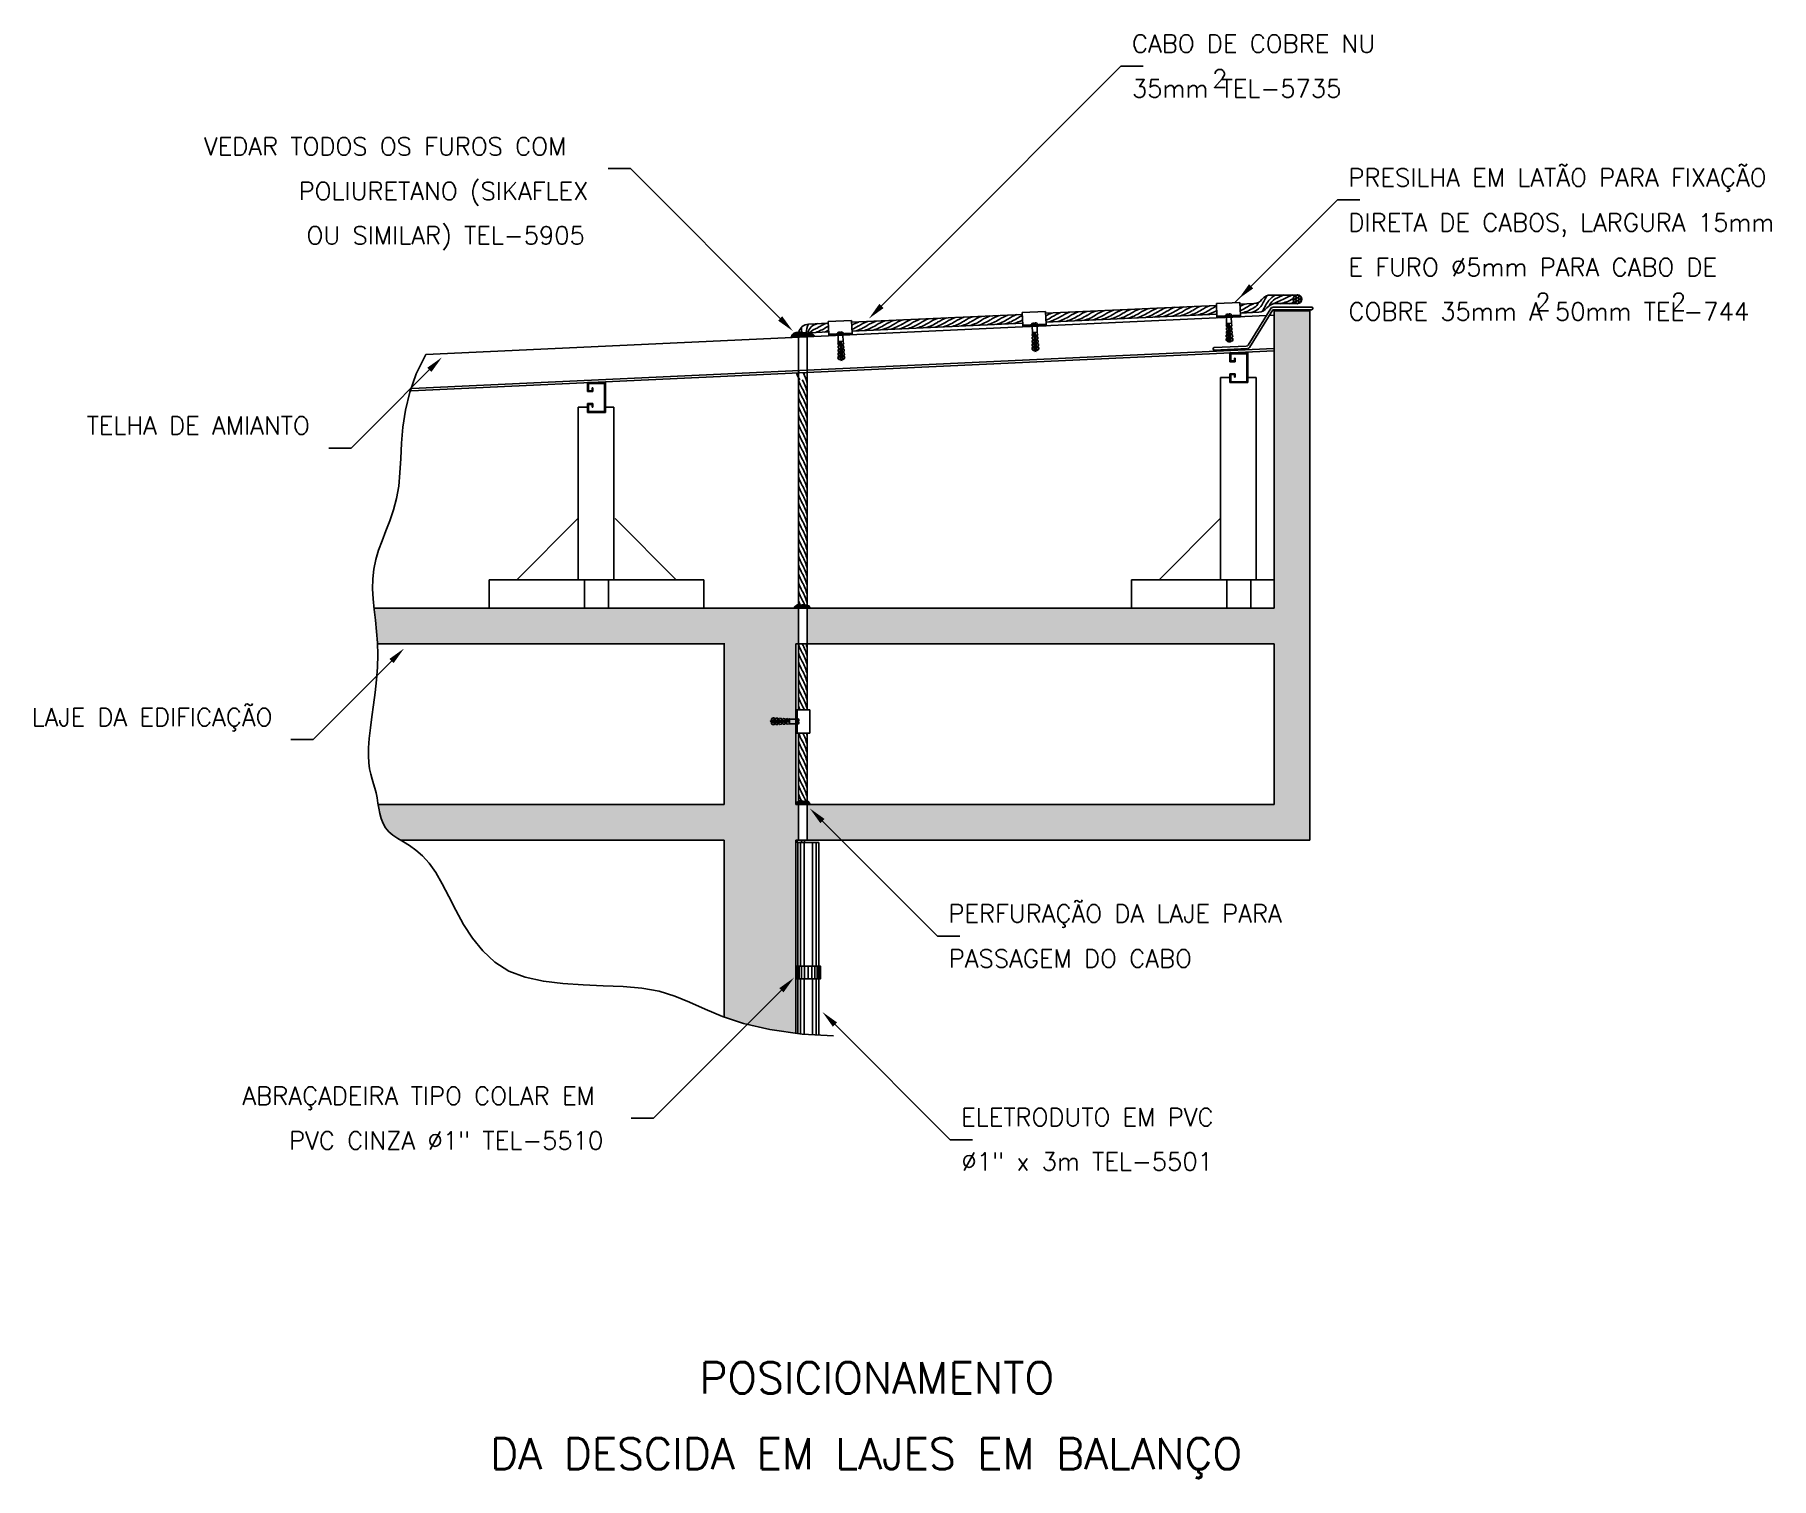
# Model space of a CAD drawing. Header units: millimetres. Extents: x -6506.4 to -6486.9, y -4620.1 to -4603.9.
import ezdxf
from ezdxf.enums import TextEntityAlignment as Align

# ---------------------------------------------------------------- set-up
doc = ezdxf.new("R2010")
doc.units = ezdxf.units.MM
doc.header["$LTSCALE"] = 10
doc.linetypes.add('DASHED', pattern=[0.75, 0.5, -0.25])
doc.layers.add('Termotécnica', color=7, linetype='Continuous')
doc.styles.add('r140', font='romans.shx')
doc.styles.add('r80', font='romans.shx')
pattern_1 = [(45, (-6504.8415005, -4622.7147035), (-0.00176776695, 0.00176776695), [])]

msp = doc.modelspace()

# ---------------------------------------------------------------- texts
at = {"layer": 'Termotécnica', "color": 2, "style": 'r80'}
for s, p in [('CABO DE COBRE NU ', (-6494.094, -4604.007)), ('2', (-6493.195, -4604.398)), ('35mm TEL-5735', (-6494.094, -4604.51)), ('VEDAR TODOS OS FUROS COM', (-6504.497, -4605.158)), ('POLIURETANO (SIKAFLEX ', (-6503.436, -4605.659)), ('PRESILHA EM LATÃO PARA FIXAÇÃO ', (-6491.668, -4605.507)), ('DIRETA DE CABOS, LARGURA 15mm ', (-6491.667, -4606.011)), ('OU SIMILAR) TEL-5905', (-6503.347, -4606.156)), ('E FURO %%C5mm PARA CABO DE ', (-6491.666, -4606.511)), ('2', (-6489.572, -4606.903)), ('2', (-6488.052, -4606.903)), ('COBRE 35mm A 50mm TEL-744', (-6491.666, -4607.009)), ('TELHA DE AMIANTO', (-6505.813, -4608.287)), ('LAJE DA EDIFICAÇÃO', (-6506.429, -4611.554)), ('PERFURAÇÃO DA LAJE PARA', (-6496.151, -4613.756)), ('PASSAGEM DO CABO', (-6496.148, -4614.26)), ('ABRAÇADEIRA TIPO COLAR EM ', (-6504.066, -4615.798)), ('ELETRODUTO EM PVC', (-6496.008, -4616.038)), ('PVC CINZA %%c1" TEL-5510', (-6503.543, -4616.299)), ('%%C1" x 3m TEL-5501', (-6496.006, -4616.534))]:
    msp.add_text(s, height=0.2, dxfattribs=at).set_placement(p, align=Align.MIDDLE_LEFT)
at = {"layer": 'Termotécnica', "color": 5, "style": 'r140'}
for s, p in [(' POSICIONAMENTO', (-6497.075, -4619.238)), ('DA DESCIDA EM LAJES EM BALANÇO', (-6497.075, -4620.089))]:
    msp.add_text(s, height=0.35, dxfattribs=at).set_placement(p, align=Align.BOTTOM_CENTER)

# ---------------------------------------------------------------- hatches: boundary and pattern name
at = {"layer": 'Termotécnica'}
h = msp.add_hatch(dxfattribs=at)
h.set_pattern_fill('CONCRE', color=1, scale=0.6, style=0)
h.set_pattern_definition([(0, (-6504.87026, -4622.7147), (0.6, 0.6), [0.075, -0.525]), (90, (-6504.87026, -4622.7147), (-0.6, 0.6), [0.075, -0.525]), (135, (-6504.79526, -4622.7147), (-0.6, 0), [0.106066, -0.742462]), (0, (-6504.79526, -4622.3772), (0.6, 0.6), [0.075, -0.525]), (45, (-6504.75776, -4622.4147), (0, 0.6), [0.053033, -0.795495, 0]), (135, (-6504.75776, -4622.4147), (-0.6, 0), [0.053033, -0.795495, 0]), (0, (-6504.57026, -4622.2272), (0.6, 0.6), [0.106066, -0.493934]), (45, (-6504.57026, -4622.2272), (0, 0.6), [0.075, -0.773528]), (135, (-6504.4642, -4622.2272), (-0.6, 0), [0.075, -0.773528]), (90, (-6504.45776, -4622.5647), (-0.6, 0.6), [0.075, -0.525]), (45, (-6504.45776, -4622.5647), (0, 0.6), [0.053033, -0.795495, 0]), (135, (-6504.42026, -4622.5272), (-0.6, 0), [0.053033, -0.795495, 0]), (0, (-6504.79526, -4622.5647), (0.6, 0.6), [0.0375, -0.5025]), (0, (-6504.34526, -4622.4147), (0.6, 0.6), [0.0375, -0.5025]), (90, (-6504.53276, -4622.3397), (-0.6, 0.6), [0.0375, -0.5025]), (135, (-6504.45776, -4622.6772), (-0.6, 0), [0.053033, -0.795495, 0]), (135, (-6504.72026, -4622.2647), (-0.6, 0), [0.053033, -0.795495, 0]), (45, (-6504.589, -4622.51783), (0, 0.6), [0.053033, -0.795495, 0]), (90, (-6504.664, -4622.6397), (-0.6, 0.6), [0.009375, -0.590625]), (90, (-6504.6359, -4622.3866), (-0.6, 0.6), [0.009375, -0.590625]), (90, (-6504.35464, -4622.28345), (-0.6, 0.6), [0.009375, -0.590625]), (90, (-6504.34526, -4622.6022), (-0.6, 0.6), [0.009375, -0.590625])])
h.paths.add_polyline_path([(-6492.501, -4610.735), (-6492.501, -4612.535), (-6497.736, -4612.535), (-6497.736, -4612.935), (-6492.101, -4612.935), (-6492.101, -4607.002), (-6492.501, -4607.002), (-6492.501, -4610.335), (-6497.736, -4610.335), (-6497.736, -4610.735)])
h.paths.add_polyline_path([(-6497.833, -4610.735), (-6497.833, -4610.335), (-6502.59, -4610.335), (-6502.589, -4610.347), (-6502.575, -4610.469), (-6502.562, -4610.594), (-6502.553, -4610.723), (-6502.552, -4610.735), (-6498.664, -4610.735), (-6498.664, -4612.535), (-6502.545, -4612.535), (-6502.538, -4612.576), (-6502.526, -4612.634), (-6502.51, -4612.691), (-6502.49, -4612.745), (-6502.462, -4612.795), (-6502.425, -4612.84), (-6502.379, -4612.879), (-6502.324, -4612.915), (-6502.289, -4612.935), (-6498.664, -4612.935), (-6498.664, -4614.916), (-6498.447, -4614.988), (-6498.155, -4615.055), (-6497.864, -4615.096), (-6497.864, -4612.935), (-6497.833, -4612.935), (-6497.833, -4612.535), (-6497.864, -4612.535), (-6497.864, -4610.735)])
h = msp.add_hatch(dxfattribs=at)
h.set_pattern_fill('ANSI31', color=1, scale=0.02, style=0)
h.set_pattern_definition(pattern_1)
h.paths.add_polyline_path([(-6497.914, -4607.302), (-6497.655, -4607.289), (-6497.655, -4607.283), (-6497.657, -4607.278), (-6497.659, -4607.274), (-6497.663, -4607.27), (-6497.666, -4607.267), (-6497.671, -4607.265), (-6497.676, -4607.263), (-6497.681, -4607.262), (-6497.686, -4607.26), (-6497.692, -4607.259), (-6497.697, -4607.258), (-6497.702, -4607.257), (-6497.708, -4607.256), (-6497.713, -4607.255), (-6497.718, -4607.254), (-6497.723, -4607.253), (-6497.728, -4607.252), (-6497.733, -4607.251), (-6497.737, -4607.25), (-6497.742, -4607.249), (-6497.746, -4607.248), (-6497.75, -4607.248), (-6497.755, -4607.247), (-6497.759, -4607.247), (-6497.763, -4607.247), (-6497.768, -4607.247), (-6497.772, -4607.247), (-6497.776, -4607.247), (-6497.78, -4607.247), (-6497.784, -4607.247), (-6497.788, -4607.247), (-6497.791, -4607.247), (-6497.794, -4607.246), (-6497.796, -4607.245), (-6497.799, -4607.244), (-6497.801, -4607.243), (-6497.804, -4607.242), (-6497.806, -4607.242), (-6497.809, -4607.241), (-6497.813, -4607.24), (-6497.817, -4607.24), (-6497.822, -4607.24), (-6497.826, -4607.241), (-6497.831, -4607.241), (-6497.837, -4607.242), (-6497.842, -4607.243), (-6497.847, -4607.243), (-6497.852, -4607.244), (-6497.857, -4607.245), (-6497.861, -4607.246), (-6497.865, -4607.247), (-6497.869, -4607.248), (-6497.873, -4607.249), (-6497.877, -4607.25), (-6497.88, -4607.252), (-6497.884, -4607.253), (-6497.887, -4607.255), (-6497.891, -4607.258), (-6497.895, -4607.261), (-6497.898, -4607.266), (-6497.902, -4607.272), (-6497.906, -4607.28), (-6497.91, -4607.289)])
h = msp.add_hatch(dxfattribs=at)
h.set_pattern_fill('ANSI31', color=1, scale=0.02, style=0)
h.set_pattern_definition(pattern_1)
h.paths.add_polyline_path([(-6497.699, -4610.335), (-6497.701, -4610.332), (-6497.702, -4610.33), (-6497.704, -4610.328), (-6497.705, -4610.326), (-6497.706, -4610.324), (-6497.707, -4610.322), (-6497.708, -4610.32), (-6497.709, -4610.319), (-6497.709, -4610.317), (-6497.71, -4610.316), (-6497.71, -4610.314), (-6497.711, -4610.313), (-6497.712, -4610.311), (-6497.713, -4610.31), (-6497.714, -4610.309), (-6497.715, -4610.308), (-6497.717, -4610.307), (-6497.718, -4610.307), (-6497.721, -4610.307), (-6497.723, -4610.306), (-6497.725, -4610.306), (-6497.728, -4610.306), (-6497.73, -4610.306), (-6497.732, -4610.305), (-6497.734, -4610.305), (-6497.736, -4610.305), (-6497.738, -4610.304), (-6497.74, -4610.304), (-6497.742, -4610.303), (-6497.744, -4610.302), (-6497.746, -4610.302), (-6497.748, -4610.301), (-6497.749, -4610.3), (-6497.751, -4610.299), (-6497.754, -4610.298), (-6497.756, -4610.298), (-6497.758, -4610.297), (-6497.76, -4610.296), (-6497.762, -4610.296), (-6497.764, -4610.295), (-6497.767, -4610.295), (-6497.769, -4610.295), (-6497.771, -4610.294), (-6497.773, -4610.294), (-6497.776, -4610.295), (-6497.778, -4610.295), (-6497.781, -4610.295), (-6497.783, -4610.295), (-6497.786, -4610.296), (-6497.789, -4610.296), (-6497.792, -4610.297), (-6497.794, -4610.297), (-6497.797, -4610.298), (-6497.8, -4610.298), (-6497.803, -4610.299), (-6497.805, -4610.299), (-6497.808, -4610.299), (-6497.81, -4610.299), (-6497.813, -4610.298), (-6497.815, -4610.298), (-6497.817, -4610.298), (-6497.819, -4610.297), (-6497.821, -4610.297), (-6497.823, -4610.296), (-6497.825, -4610.296), (-6497.827, -4610.296), (-6497.828, -4610.295), (-6497.83, -4610.295), (-6497.832, -4610.295), (-6497.833, -4610.295), (-6497.835, -4610.295), (-6497.836, -4610.295), (-6497.838, -4610.295), (-6497.84, -4610.295), (-6497.841, -4610.296), (-6497.843, -4610.296), (-6497.844, -4610.297), (-6497.846, -4610.297), (-6497.848, -4610.298), (-6497.849, -4610.298), (-6497.85, -4610.299), (-6497.852, -4610.299), (-6497.853, -4610.3), (-6497.854, -4610.301), (-6497.856, -4610.302), (-6497.858, -4610.303), (-6497.86, -4610.304), (-6497.862, -4610.306), (-6497.865, -4610.308), (-6497.867, -4610.311), (-6497.87, -4610.313), (-6497.873, -4610.317), (-6497.876, -4610.321), (-6497.879, -4610.325), (-6497.882, -4610.33), (-6497.884, -4610.335)])
h = msp.add_hatch(dxfattribs=at)
h.set_pattern_fill('ANSI31', color=1, scale=0.02, style=0)
h.set_pattern_definition([(45, (-6504.8702637, -4623.2053385), (-0.00176776695, 0.00176776695), [])])
h.paths.add_polyline_path([(-6497.7, -4612.535), (-6497.704, -4612.527), (-6497.708, -4612.52), (-6497.711, -4612.515), (-6497.714, -4612.51), (-6497.716, -4612.507), (-6497.718, -4612.504), (-6497.72, -4612.502), (-6497.722, -4612.5), (-6497.724, -4612.499), (-6497.726, -4612.499), (-6497.728, -4612.499), (-6497.73, -4612.498), (-6497.732, -4612.499), (-6497.735, -4612.499), (-6497.738, -4612.499), (-6497.741, -4612.5), (-6497.744, -4612.5), (-6497.748, -4612.5), (-6497.752, -4612.5), (-6497.756, -4612.5), (-6497.76, -4612.5), (-6497.764, -4612.5), (-6497.768, -4612.5), (-6497.772, -4612.5), (-6497.776, -4612.499), (-6497.779, -4612.498), (-6497.782, -4612.497), (-6497.786, -4612.496), (-6497.789, -4612.495), (-6497.793, -4612.494), (-6497.796, -4612.494), (-6497.8, -4612.493), (-6497.805, -4612.493), (-6497.81, -4612.493), (-6497.816, -4612.494), (-6497.823, -4612.496), (-6497.831, -4612.498), (-6497.84, -4612.502), (-6497.851, -4612.507), (-6497.864, -4612.513), (-6497.864, -4612.535)])

# ---------------------------------------------------------------- linework, layer by layer
at = {"layer": 'Termotécnica', "color": 2}
for p, q in [((-6494.217, -4604.261), (-6496.3, -4606.345)), ((-6494.217, -4604.261), (-6493.967, -4604.261)), ((-6499.716, -4605.408), (-6499.966, -4605.408)), ((-6499.716, -4605.408), (-6498.038, -4607.087)), ((-6491.791, -4605.759), (-6491.989, -4605.957)), ((-6491.791, -4605.759), (-6491.541, -4605.759)), ((-6491.989, -4605.957), (-6492.941, -4606.909)), ((-6496.3, -4606.345), (-6496.902, -4606.947)), ((-6492.24, -4606.824), (-6492.54, -4606.824)), ((-6492.586, -4607.053), (-6502.011, -4607.49)), ((-6495.322, -4607.042), (-6497.237, -4607.13)), ((-6493.146, -4606.941), (-6495.061, -4607.029)), ((-6493.142, -4607.038), (-6495.056, -4607.127)), ((-6492.727, -4606.921), (-6492.885, -4606.928)), ((-6492.671, -4607.016), (-6492.88, -4607.026)), ((-6492.501, -4607.049), (-6492.553, -4607.052)), ((-6492.24, -4606.921), (-6492.485, -4606.921)), ((-6497.499, -4607.14), (-6497.719, -4607.15)), ((-6497.494, -4607.237), (-6497.714, -4607.247)), ((-6495.318, -4607.139), (-6497.232, -4607.228)), ((-6492.501, -4607.45), (-6502.176, -4607.898)), ((-6492.502, -4607.423), (-6502.168, -4607.871)), ((-6492.996, -4607.473), (-6492.996, -4607.573)), ((-6492.996, -4607.473), (-6492.796, -4607.473)), ((-6492.796, -4607.473), (-6492.796, -4607.806)), ((-6502.538, -4608.23), (-6501.971, -4607.663)), ((-6492.996, -4607.573), (-6492.936, -4607.573)), ((-6492.986, -4607.483), (-6492.986, -4607.563)), ((-6492.986, -4607.483), (-6492.806, -4607.483)), ((-6492.986, -4607.563), (-6492.946, -4607.563)), ((-6492.946, -4607.533), (-6492.936, -4607.533)), ((-6492.946, -4607.563), (-6492.946, -4607.533)), ((-6492.936, -4607.573), (-6492.936, -4607.533)), ((-6492.806, -4607.483), (-6492.806, -4607.796)), ((-6500.196, -4607.806), (-6499.996, -4607.806)), ((-6500.196, -4607.806), (-6500.196, -4607.906)), ((-6500.186, -4607.816), (-6500.006, -4607.816)), ((-6500.186, -4607.816), (-6500.186, -4607.896)), ((-6500.146, -4607.896), (-6500.146, -4607.866)), ((-6500.146, -4607.866), (-6500.136, -4607.866)), ((-6500.136, -4607.906), (-6500.136, -4607.866)), ((-6500.006, -4607.816), (-6500.006, -4608.13)), ((-6499.996, -4607.806), (-6499.996, -4608.14)), ((-6497.833, -4607.698), (-6497.833, -4610.295)), ((-6497.736, -4607.694), (-6497.736, -4610.305)), ((-6492.996, -4607.749), (-6493.101, -4607.749)), ((-6493.101, -4610.015), (-6493.101, -4607.749)), ((-6492.996, -4607.706), (-6492.936, -4607.706)), ((-6492.996, -4607.806), (-6492.996, -4607.706)), ((-6492.796, -4607.806), (-6492.996, -4607.806)), ((-6492.986, -4607.796), (-6492.986, -4607.716)), ((-6492.986, -4607.716), (-6492.946, -4607.716)), ((-6492.806, -4607.796), (-6492.986, -4607.796)), ((-6492.946, -4607.716), (-6492.946, -4607.746)), ((-6492.946, -4607.746), (-6492.936, -4607.746)), ((-6492.936, -4607.706), (-6492.936, -4607.746)), ((-6492.701, -4607.749), (-6492.796, -4607.749)), ((-6492.701, -4610.015), (-6492.701, -4607.749)), ((-6500.196, -4607.906), (-6500.136, -4607.906)), ((-6500.196, -4608.14), (-6500.196, -4608.04)), ((-6500.196, -4608.04), (-6500.136, -4608.04)), ((-6500.186, -4607.896), (-6500.146, -4607.896)), ((-6500.186, -4608.05), (-6500.146, -4608.05)), ((-6500.186, -4608.13), (-6500.186, -4608.05)), ((-6500.146, -4608.05), (-6500.146, -4608.08)), ((-6500.136, -4608.04), (-6500.136, -4608.08)), ((-6502.848, -4608.54), (-6502.538, -4608.23)), ((-6500.196, -4608.082), (-6500.301, -4608.082)), ((-6500.301, -4610.015), (-6500.301, -4608.082)), ((-6499.996, -4608.14), (-6500.196, -4608.14)), ((-6500.006, -4608.13), (-6500.186, -4608.13)), ((-6500.146, -4608.08), (-6500.136, -4608.08)), ((-6499.901, -4608.082), (-6499.996, -4608.082)), ((-6499.901, -4610.015), (-6499.901, -4608.082)), ((-6502.848, -4608.54), (-6503.098, -4608.54)), ((-6500.989, -4610.015), (-6500.307, -4609.329)), ((-6499.204, -4610.015), (-6499.886, -4609.329)), ((-6493.789, -4610.015), (-6493.107, -4609.329)), ((-6501.301, -4610.335), (-6501.301, -4610.015)), ((-6498.892, -4610.015), (-6501.301, -4610.015)), ((-6500.232, -4610.015), (-6500.232, -4610.335)), ((-6499.961, -4610.015), (-6499.961, -4610.335)), ((-6498.892, -4610.335), (-6498.892, -4610.015)), ((-6494.101, -4610.335), (-6494.101, -4610.015)), ((-6492.501, -4610.015), (-6494.101, -4610.015)), ((-6493.032, -4610.015), (-6493.032, -4610.335)), ((-6492.761, -4610.015), (-6492.761, -4610.335)), ((-6497.833, -4610.735), (-6497.833, -4611.473)), ((-6497.736, -4610.735), (-6497.736, -4611.473)), ((-6502.963, -4611.494), (-6502.396, -4610.927)), ((-6503.273, -4611.804), (-6502.963, -4611.494)), ((-6497.833, -4611.735), (-6497.833, -4612.5)), ((-6497.736, -4611.735), (-6497.736, -4612.499)), ((-6503.273, -4611.804), (-6503.523, -4611.804)), ((-6496.962, -4613.321), (-6497.564, -4612.719)), ((-6497.862, -4612.935), (-6497.862, -4612.958)), ((-6497.839, -4612.958), (-6497.839, -4614.346)), ((-6497.839, -4612.958), (-6497.606, -4612.958)), ((-6497.765, -4612.935), (-6497.765, -4612.958)), ((-6497.606, -4612.958), (-6497.606, -4614.346)), ((-6496.274, -4614.009), (-6496.962, -4613.321)), ((-6496.274, -4614.009), (-6496.024, -4614.009)), ((-6497.839, -4614.486), (-6497.839, -4615.1)), ((-6497.606, -4614.486), (-6497.606, -4615.118)), ((-6499.457, -4616.049), (-6498.024, -4614.615)), ((-6496.133, -4616.291), (-6497.423, -4615.001)), ((-6499.457, -4616.049), (-6499.707, -4616.049)), ((-6496.133, -4616.291), (-6495.883, -4616.291))]:
    msp.add_line(p, q, dxfattribs=at)
at = {"layer": 'Termotécnica', "color": 1}
for p, q in [((-6495.323, -4607.02), (-6495.062, -4607.008)), ((-6495.317, -4607.162), (-6495.323, -4607.02)), ((-6495.055, -4607.15), (-6495.062, -4607.008)), ((-6493.147, -4606.919), (-6492.886, -4606.907)), ((-6493.141, -4607.061), (-6493.147, -4606.919)), ((-6493.14, -4607.07), (-6492.879, -4607.058)), ((-6492.981, -4607.054), (-6493.039, -4607.056)), ((-6492.982, -4607.072), (-6493.036, -4607.074)), ((-6493.034, -4607.142), (-6493.036, -4607.074)), ((-6493.016, -4607.038), (-6493.015, -4607.047)), ((-6493.005, -4607.046), (-6493.015, -4607.047)), ((-6493.005, -4607.037), (-6493.005, -4607.046)), ((-6492.979, -4607.14), (-6492.982, -4607.072)), ((-6492.879, -4607.049), (-6492.886, -4606.907)), ((-6492.537, -4606.975), (-6492.791, -4607.385)), ((-6492.515, -4606.989), (-6492.776, -4607.411)), ((-6492.078, -4606.962), (-6492.515, -4606.962)), ((-6492.078, -4606.989), (-6492.515, -4606.989)), ((-6497.499, -4607.121), (-6497.238, -4607.109)), ((-6497.493, -4607.263), (-6497.499, -4607.121)), ((-6497.492, -4607.272), (-6497.231, -4607.26)), ((-6497.333, -4607.256), (-6497.391, -4607.258)), ((-6497.334, -4607.274), (-6497.388, -4607.276)), ((-6497.386, -4607.344), (-6497.388, -4607.276)), ((-6497.368, -4607.24), (-6497.368, -4607.248)), ((-6497.357, -4607.248), (-6497.368, -4607.248)), ((-6497.357, -4607.239), (-6497.357, -4607.248)), ((-6497.331, -4607.342), (-6497.334, -4607.274)), ((-6497.231, -4607.251), (-6497.238, -4607.109)), ((-6495.316, -4607.171), (-6495.055, -4607.159)), ((-6495.157, -4607.155), (-6495.215, -4607.157)), ((-6495.215, -4607.266), (-6495.212, -4607.265)), ((-6495.196, -4607.294), (-6495.215, -4607.266)), ((-6495.158, -4607.173), (-6495.212, -4607.175)), ((-6495.21, -4607.243), (-6495.212, -4607.175)), ((-6495.194, -4607.292), (-6495.212, -4607.265)), ((-6495.21, -4607.243), (-6495.155, -4607.241)), ((-6495.21, -4607.246), (-6495.21, -4607.243)), ((-6495.21, -4607.246), (-6495.21, -4607.267)), ((-6495.194, -4607.258), (-6495.209, -4607.248)), ((-6495.194, -4607.294), (-6495.193, -4607.242)), ((-6495.192, -4607.139), (-6495.191, -4607.147)), ((-6495.181, -4607.147), (-6495.191, -4607.147)), ((-6495.19, -4607.446), (-6495.186, -4607.242)), ((-6495.176, -4607.271), (-6495.187, -4607.273)), ((-6495.175, -4607.28), (-6495.187, -4607.282)), ((-6495.179, -4607.245), (-6495.186, -4607.246)), ((-6495.178, -4607.254), (-6495.186, -4607.255)), ((-6495.177, -4607.263), (-6495.186, -4607.264)), ((-6495.181, -4607.138), (-6495.181, -4607.147)), ((-6495.16, -4607.445), (-6495.179, -4607.242)), ((-6495.168, -4607.283), (-6495.153, -4607.272)), ((-6495.168, -4607.291), (-6495.16, -4607.277)), ((-6495.166, -4607.293), (-6495.154, -4607.273)), ((-6495.155, -4607.241), (-6495.158, -4607.173)), ((-6495.155, -4607.241), (-6495.153, -4607.27)), ((-6495.153, -4607.265), (-6495.152, -4607.262)), ((-6495.153, -4607.27), (-6495.149, -4607.263)), ((-6495.149, -4607.263), (-6495.152, -4607.262)), ((-6493.038, -4607.165), (-6493.036, -4607.164)), ((-6493.02, -4607.193), (-6493.038, -4607.165)), ((-6493.037, -4607.293), (-6493.037, -4607.275)), ((-6493.018, -4607.191), (-6493.036, -4607.164)), ((-6493.036, -4607.252), (-6493.036, -4607.235)), ((-6493.035, -4607.212), (-6493.035, -4607.194)), ((-6493.019, -4607.224), (-6493.035, -4607.213)), ((-6493.02, -4607.264), (-6493.035, -4607.254)), ((-6493.035, -4607.274), (-6493.02, -4607.274)), ((-6493.034, -4607.142), (-6492.979, -4607.14)), ((-6493.034, -4607.145), (-6493.034, -4607.142)), ((-6493.034, -4607.145), (-6493.034, -4607.166)), ((-6493.034, -4607.233), (-6493.019, -4607.234)), ((-6493.018, -4607.157), (-6493.033, -4607.147)), ((-6493.033, -4607.193), (-6493.018, -4607.193)), ((-6493.02, -4607.274), (-6493.019, -4607.266)), ((-6493.019, -4607.234), (-6493.019, -4607.225)), ((-6493.018, -4607.193), (-6493.017, -4607.141)), ((-6493.014, -4607.345), (-6493.01, -4607.141)), ((-6492.991, -4607.267), (-6493.013, -4607.269)), ((-6492.99, -4607.275), (-6493.013, -4607.278)), ((-6492.996, -4607.214), (-6493.012, -4607.216)), ((-6492.995, -4607.223), (-6493.012, -4607.225)), ((-6492.994, -4607.232), (-6493.012, -4607.234)), ((-6492.994, -4607.24), (-6493.012, -4607.243)), ((-6492.993, -4607.249), (-6493.012, -4607.252)), ((-6492.992, -4607.258), (-6493.012, -4607.26)), ((-6493, -4607.17), (-6493.011, -4607.172)), ((-6492.999, -4607.179), (-6493.011, -4607.181)), ((-6492.999, -4607.188), (-6493.011, -4607.19)), ((-6492.998, -4607.197), (-6493.011, -4607.198)), ((-6492.997, -4607.205), (-6493.011, -4607.207)), ((-6493.003, -4607.144), (-6493.01, -4607.145)), ((-6493.002, -4607.153), (-6493.01, -4607.154)), ((-6493.001, -4607.162), (-6493.01, -4607.163)), ((-6492.984, -4607.344), (-6493.003, -4607.141)), ((-6492.992, -4607.182), (-6492.977, -4607.171)), ((-6492.992, -4607.19), (-6492.984, -4607.176)), ((-6492.991, -4607.192), (-6492.992, -4607.184)), ((-6492.976, -4607.191), (-6492.991, -4607.192)), ((-6492.99, -4607.192), (-6492.978, -4607.172)), ((-6492.988, -4607.223), (-6492.973, -4607.211)), ((-6492.988, -4607.232), (-6492.988, -4607.224)), ((-6492.972, -4607.231), (-6492.988, -4607.232)), ((-6492.984, -4607.263), (-6492.969, -4607.251)), ((-6492.984, -4607.273), (-6492.984, -4607.264)), ((-6492.968, -4607.271), (-6492.984, -4607.273)), ((-6492.979, -4607.14), (-6492.976, -4607.169)), ((-6492.977, -4607.164), (-6492.976, -4607.161)), ((-6492.977, -4607.169), (-6492.973, -4607.162)), ((-6492.973, -4607.162), (-6492.976, -4607.161)), ((-6492.973, -4607.21), (-6492.974, -4607.192)), ((-6492.969, -4607.25), (-6492.97, -4607.232)), ((-6492.965, -4607.29), (-6492.967, -4607.273)), ((-6497.391, -4607.367), (-6497.388, -4607.365)), ((-6497.372, -4607.395), (-6497.391, -4607.367)), ((-6497.389, -4607.495), (-6497.389, -4607.477)), ((-6497.37, -4607.393), (-6497.388, -4607.365)), ((-6497.388, -4607.454), (-6497.388, -4607.437)), ((-6497.387, -4607.414), (-6497.387, -4607.396)), ((-6497.371, -4607.426), (-6497.387, -4607.415)), ((-6497.372, -4607.466), (-6497.387, -4607.456)), ((-6497.387, -4607.475), (-6497.372, -4607.476)), ((-6497.386, -4607.344), (-6497.331, -4607.342)), ((-6497.386, -4607.347), (-6497.386, -4607.344)), ((-6497.386, -4607.347), (-6497.386, -4607.368)), ((-6497.386, -4607.435), (-6497.371, -4607.435)), ((-6497.37, -4607.359), (-6497.385, -4607.348)), ((-6497.385, -4607.395), (-6497.37, -4607.395)), ((-6497.372, -4607.476), (-6497.371, -4607.467)), ((-6497.371, -4607.435), (-6497.371, -4607.427)), ((-6497.37, -4607.395), (-6497.369, -4607.343)), ((-6497.366, -4607.547), (-6497.362, -4607.343)), ((-6497.343, -4607.469), (-6497.365, -4607.471)), ((-6497.342, -4607.477), (-6497.365, -4607.48)), ((-6497.348, -4607.416), (-6497.364, -4607.418)), ((-6497.347, -4607.425), (-6497.364, -4607.427)), ((-6497.346, -4607.434), (-6497.364, -4607.436)), ((-6497.346, -4607.442), (-6497.364, -4607.445)), ((-6497.345, -4607.451), (-6497.364, -4607.453)), ((-6497.344, -4607.46), (-6497.364, -4607.462)), ((-6497.352, -4607.372), (-6497.363, -4607.374)), ((-6497.352, -4607.381), (-6497.363, -4607.382)), ((-6497.351, -4607.39), (-6497.363, -4607.391)), ((-6497.35, -4607.399), (-6497.363, -4607.4)), ((-6497.349, -4607.407), (-6497.363, -4607.409)), ((-6497.355, -4607.346), (-6497.362, -4607.347)), ((-6497.354, -4607.355), (-6497.362, -4607.356)), ((-6497.353, -4607.364), (-6497.362, -4607.365)), ((-6497.336, -4607.546), (-6497.355, -4607.342)), ((-6497.344, -4607.384), (-6497.329, -4607.373)), ((-6497.344, -4607.392), (-6497.336, -4607.378)), ((-6497.343, -4607.394), (-6497.344, -4607.386)), ((-6497.328, -4607.393), (-6497.343, -4607.394)), ((-6497.342, -4607.394), (-6497.33, -4607.374)), ((-6497.34, -4607.424), (-6497.325, -4607.413)), ((-6497.34, -4607.434), (-6497.34, -4607.426)), ((-6497.324, -4607.433), (-6497.34, -4607.434)), ((-6497.336, -4607.474), (-6497.337, -4607.466)), ((-6497.336, -4607.465), (-6497.321, -4607.453)), ((-6497.32, -4607.473), (-6497.336, -4607.474)), ((-6497.331, -4607.342), (-6497.329, -4607.371)), ((-6497.329, -4607.366), (-6497.328, -4607.363)), ((-6497.329, -4607.371), (-6497.325, -4607.364)), ((-6497.325, -4607.364), (-6497.328, -4607.363)), ((-6497.325, -4607.411), (-6497.326, -4607.394)), ((-6497.321, -4607.452), (-6497.322, -4607.434)), ((-6497.317, -4607.492), (-6497.319, -4607.475)), ((-6495.214, -4607.425), (-6495.213, -4607.417)), ((-6495.213, -4607.394), (-6495.213, -4607.376)), ((-6495.212, -4607.353), (-6495.212, -4607.336)), ((-6495.197, -4607.405), (-6495.212, -4607.395)), ((-6495.212, -4607.415), (-6495.196, -4607.415)), ((-6495.211, -4607.313), (-6495.211, -4607.295)), ((-6495.195, -4607.325), (-6495.211, -4607.314)), ((-6495.196, -4607.365), (-6495.211, -4607.355)), ((-6495.211, -4607.375), (-6495.196, -4607.375)), ((-6495.21, -4607.334), (-6495.195, -4607.334)), ((-6495.209, -4607.294), (-6495.194, -4607.294)), ((-6495.196, -4607.375), (-6495.195, -4607.367)), ((-6495.196, -4607.415), (-6495.196, -4607.407)), ((-6495.195, -4607.334), (-6495.195, -4607.326)), ((-6495.163, -4607.411), (-6495.19, -4607.415)), ((-6495.162, -4607.42), (-6495.19, -4607.424)), ((-6495.175, -4607.459), (-6495.19, -4607.429)), ((-6495.167, -4607.368), (-6495.189, -4607.37)), ((-6495.166, -4607.376), (-6495.189, -4607.379)), ((-6495.165, -4607.385), (-6495.189, -4607.388)), ((-6495.165, -4607.394), (-6495.189, -4607.397)), ((-6495.164, -4607.403), (-6495.189, -4607.406)), ((-6495.172, -4607.315), (-6495.188, -4607.317)), ((-6495.171, -4607.324), (-6495.188, -4607.326)), ((-6495.17, -4607.333), (-6495.188, -4607.335)), ((-6495.17, -4607.341), (-6495.188, -4607.344)), ((-6495.169, -4607.35), (-6495.188, -4607.353)), ((-6495.168, -4607.359), (-6495.188, -4607.361)), ((-6495.175, -4607.289), (-6495.187, -4607.29)), ((-6495.174, -4607.298), (-6495.187, -4607.299)), ((-6495.173, -4607.306), (-6495.187, -4607.308)), ((-6495.161, -4607.429), (-6495.176, -4607.431)), ((-6495.161, -4607.432), (-6495.175, -4607.459)), ((-6495.167, -4607.293), (-6495.168, -4607.285)), ((-6495.152, -4607.292), (-6495.167, -4607.293)), ((-6495.164, -4607.323), (-6495.149, -4607.312)), ((-6495.164, -4607.333), (-6495.164, -4607.325)), ((-6495.148, -4607.332), (-6495.164, -4607.333)), ((-6495.16, -4607.374), (-6495.161, -4607.365)), ((-6495.16, -4607.364), (-6495.145, -4607.352)), ((-6495.144, -4607.372), (-6495.16, -4607.374)), ((-6495.156, -4607.414), (-6495.157, -4607.405)), ((-6495.156, -4607.404), (-6495.142, -4607.392)), ((-6495.141, -4607.412), (-6495.156, -4607.414)), ((-6495.149, -4607.311), (-6495.15, -4607.293)), ((-6495.145, -4607.351), (-6495.146, -4607.333)), ((-6495.141, -4607.391), (-6495.143, -4607.374)), ((-6495.138, -4607.422), (-6495.139, -4607.414)), ((-6492.813, -4607.397), (-6493.173, -4607.414)), ((-6492.797, -4607.423), (-6493.172, -4607.441)), ((-6493.038, -4607.324), (-6493.037, -4607.316)), ((-6493.021, -4607.305), (-6493.036, -4607.294)), ((-6493.036, -4607.314), (-6493.02, -4607.314)), ((-6493.02, -4607.314), (-6493.02, -4607.306)), ((-6492.987, -4607.31), (-6493.014, -4607.314)), ((-6492.986, -4607.319), (-6493.014, -4607.323)), ((-6492.999, -4607.358), (-6493.014, -4607.328)), ((-6492.989, -4607.284), (-6493.013, -4607.287)), ((-6492.989, -4607.293), (-6493.013, -4607.296)), ((-6492.988, -4607.302), (-6493.013, -4607.305)), ((-6492.985, -4607.328), (-6493, -4607.33)), ((-6492.985, -4607.331), (-6492.999, -4607.358)), ((-6492.98, -4607.313), (-6492.981, -4607.305)), ((-6492.98, -4607.303), (-6492.966, -4607.292)), ((-6492.965, -4607.311), (-6492.98, -4607.313)), ((-6492.962, -4607.321), (-6492.963, -4607.313)), ((-6497.39, -4607.526), (-6497.389, -4607.518)), ((-6497.373, -4607.506), (-6497.388, -4607.496)), ((-6497.388, -4607.516), (-6497.372, -4607.516)), ((-6497.372, -4607.516), (-6497.372, -4607.508)), ((-6497.339, -4607.512), (-6497.366, -4607.516)), ((-6497.338, -4607.521), (-6497.366, -4607.524)), ((-6497.351, -4607.56), (-6497.366, -4607.53)), ((-6497.341, -4607.486), (-6497.365, -4607.489)), ((-6497.341, -4607.495), (-6497.365, -4607.498)), ((-6497.34, -4607.504), (-6497.365, -4607.507)), ((-6497.337, -4607.53), (-6497.352, -4607.532)), ((-6497.337, -4607.533), (-6497.351, -4607.56)), ((-6497.332, -4607.515), (-6497.333, -4607.506)), ((-6497.332, -4607.505), (-6497.318, -4607.493)), ((-6497.317, -4607.513), (-6497.332, -4607.515)), ((-6497.314, -4607.523), (-6497.315, -4607.515)), ((-6498.113, -4611.564), (-6498.105, -4611.564)), ((-6498.104, -4611.566), (-6498.105, -4611.581)), ((-6498.095, -4611.581), (-6498.084, -4611.566)), ((-6498.082, -4611.566), (-6498.065, -4611.567)), ((-6497.864, -4611.473), (-6497.707, -4611.473)), ((-6497.855, -4611.473), (-6497.855, -4611.735)), ((-6497.707, -4611.473), (-6497.707, -4611.735)), ((-6498.15, -4611.601), (-6498.119, -4611.587)), ((-6498.123, -4611.616), (-6498.15, -4611.601)), ((-6498.136, -4611.586), (-6497.932, -4611.6)), ((-6498.136, -4611.617), (-6497.932, -4611.607)), ((-6498.12, -4611.616), (-6498.121, -4611.601)), ((-6498.114, -4611.639), (-6498.106, -4611.639)), ((-6498.111, -4611.615), (-6498.113, -4611.588)), ((-6498.105, -4611.581), (-6498.096, -4611.582)), ((-6498.105, -4611.622), (-6498.097, -4611.621)), ((-6498.104, -4611.637), (-6498.105, -4611.622)), ((-6498.102, -4611.615), (-6498.104, -4611.588)), ((-6498.094, -4611.614), (-6498.096, -4611.589)), ((-6498.095, -4611.622), (-6498.085, -4611.637)), ((-6498.085, -4611.614), (-6498.087, -4611.589)), ((-6498.083, -4611.638), (-6498.066, -4611.637)), ((-6498.076, -4611.614), (-6498.078, -4611.59)), ((-6498.067, -4611.613), (-6498.069, -4611.59)), ((-6498.065, -4611.62), (-6498.056, -4611.619)), ((-6498.064, -4611.635), (-6498.065, -4611.62)), ((-6498.063, -4611.569), (-6498.064, -4611.584)), ((-6498.064, -4611.584), (-6498.056, -4611.585)), ((-6498.059, -4611.613), (-6498.06, -4611.591)), ((-6498.055, -4611.584), (-6498.044, -4611.569)), ((-6498.055, -4611.62), (-6498.044, -4611.635)), ((-6498.05, -4611.612), (-6498.051, -4611.592)), ((-6498.041, -4611.612), (-6498.043, -4611.592)), ((-6498.043, -4611.636), (-6498.025, -4611.635)), ((-6498.042, -4611.568), (-6498.025, -4611.57)), ((-6498.032, -4611.611), (-6498.034, -4611.593)), ((-6498.023, -4611.611), (-6498.025, -4611.593)), ((-6498.023, -4611.571), (-6498.024, -4611.587)), ((-6498.024, -4611.587), (-6498.016, -4611.587)), ((-6498.024, -4611.618), (-6498.016, -4611.617)), ((-6498.024, -4611.633), (-6498.024, -4611.618)), ((-6498.015, -4611.611), (-6498.016, -4611.594)), ((-6498.015, -4611.618), (-6498.004, -4611.633)), ((-6498.014, -4611.587), (-6498.003, -4611.572)), ((-6498.006, -4611.61), (-6498.007, -4611.595)), ((-6498.002, -4611.571), (-6497.984, -4611.572)), ((-6498.002, -4611.634), (-6497.985, -4611.633)), ((-6497.997, -4611.61), (-6497.998, -4611.595)), ((-6497.988, -4611.609), (-6497.989, -4611.596)), ((-6497.984, -4611.588), (-6497.955, -4611.57)), ((-6497.983, -4611.574), (-6497.984, -4611.589)), ((-6497.984, -4611.589), (-6497.932, -4611.593)), ((-6497.984, -4611.616), (-6497.976, -4611.615)), ((-6497.983, -4611.631), (-6497.984, -4611.616)), ((-6497.984, -4611.618), (-6497.964, -4611.63)), ((-6497.982, -4611.616), (-6497.969, -4611.624)), ((-6497.981, -4611.59), (-6497.954, -4611.573)), ((-6497.98, -4611.609), (-6497.981, -4611.596)), ((-6497.974, -4611.616), (-6497.963, -4611.631)), ((-6497.971, -4611.608), (-6497.972, -4611.597)), ((-6497.962, -4611.608), (-6497.963, -4611.598)), ((-6497.932, -4611.63), (-6497.962, -4611.632)), ((-6497.961, -4611.632), (-6497.955, -4611.636)), ((-6497.957, -4611.632), (-6497.954, -4611.633)), ((-6497.935, -4611.576), (-6497.956, -4611.574)), ((-6497.955, -4611.57), (-6497.954, -4611.573)), ((-6497.955, -4611.636), (-6497.954, -4611.633)), ((-6497.953, -4611.608), (-6497.954, -4611.598)), ((-6497.948, -4611.591), (-6497.937, -4611.576)), ((-6497.944, -4611.607), (-6497.945, -4611.599)), ((-6497.936, -4611.607), (-6497.936, -4611.599)), ((-6497.935, -4611.576), (-6497.932, -4611.576)), ((-6497.932, -4611.576), (-6497.864, -4611.577)), ((-6497.932, -4611.576), (-6497.932, -4611.63)), ((-6497.932, -4611.63), (-6497.864, -4611.631)), ((-6497.864, -4611.631), (-6497.864, -4611.577)), ((-6497.847, -4611.633), (-6497.846, -4611.575)), ((-6497.847, -4611.735), (-6497.707, -4611.735)), ((-6497.829, -4611.599), (-6497.838, -4611.599)), ((-6497.838, -4611.609), (-6497.838, -4611.599)), ((-6497.829, -4611.609), (-6497.838, -4611.609)), ((-6497.809, -4612.958), (-6497.809, -4614.346)), ((-6497.769, -4612.958), (-6497.769, -4614.346)), ((-6497.676, -4612.958), (-6497.676, -4614.346)), ((-6497.636, -4612.958), (-6497.636, -4614.346)), ((-6497.844, -4614.346), (-6497.844, -4614.486)), ((-6497.824, -4614.346), (-6497.824, -4614.486)), ((-6497.809, -4614.486), (-6497.809, -4615.104)), ((-6497.8, -4614.346), (-6497.8, -4614.486)), ((-6497.769, -4614.486), (-6497.769, -4615.108)), ((-6497.764, -4614.346), (-6497.764, -4614.486)), ((-6497.724, -4614.346), (-6497.724, -4614.486)), ((-6497.684, -4614.346), (-6497.684, -4614.486)), ((-6497.676, -4614.486), (-6497.676, -4615.114)), ((-6497.648, -4614.346), (-6497.648, -4614.486)), ((-6497.636, -4614.486), (-6497.636, -4615.116)), ((-6497.624, -4614.346), (-6497.624, -4614.486)), ((-6497.604, -4614.346), (-6497.604, -4614.486))]:
    msp.add_line(p, q, dxfattribs=at)
at = {"layer": 'Termotécnica', "color": 3}
for p, q in [((-6492.101, -4607.002), (-6492.501, -4607.002)), ((-6492.501, -4610.335), (-6492.501, -4607.002)), ((-6492.101, -4612.935), (-6492.101, -4607.002)), ((-6492.501, -4610.335), (-6502.59, -4610.335)), ((-6498.657, -4610.735), (-6502.552, -4610.735)), ((-6498.664, -4610.735), (-6498.664, -4612.535)), ((-6492.501, -4610.735), (-6497.864, -4610.735)), ((-6497.864, -4610.735), (-6497.864, -4612.535)), ((-6492.501, -4612.535), (-6492.501, -4610.735)), ((-6498.664, -4612.535), (-6502.545, -4612.535)), ((-6492.501, -4612.535), (-6497.864, -4612.535)), ((-6498.664, -4612.935), (-6502.289, -4612.935)), ((-6498.664, -4612.935), (-6498.664, -4614.916)), ((-6497.864, -4612.935), (-6497.864, -4615.096)), ((-6492.101, -4612.935), (-6497.864, -4612.935))]:
    msp.add_line(p, q, dxfattribs=at)
at = {"layer": 'Termotécnica', "color": 1, "linetype": 'DASHED'}
for p, q in [((-6497.833, -4607.698), (-6497.833, -4607.298)), ((-6497.736, -4607.293), (-6497.736, -4607.694)), ((-6497.833, -4610.735), (-6497.833, -4610.335)), ((-6497.736, -4610.335), (-6497.736, -4610.735)), ((-6497.833, -4612.535), (-6497.833, -4612.935)), ((-6497.736, -4612.535), (-6497.736, -4612.935))]:
    msp.add_line(p, q, dxfattribs=at)
at = {"layer": 'Termotécnica', "color": 1}
for points in [[(-6493.14, -4607.079), (-6492.878, -4607.067), (-6492.879, -4607.049), (-6493.141, -4607.061)], [(-6497.492, -4607.281), (-6497.23, -4607.268), (-6497.231, -4607.251), (-6497.493, -4607.263)], [(-6495.316, -4607.18), (-6495.054, -4607.168), (-6495.055, -4607.15), (-6495.317, -4607.162)], [(-6497.864, -4611.473), (-6497.864, -4611.735), (-6497.847, -4611.735), (-6497.846, -4611.473)]]:
    msp.add_lwpolyline(points, close=True, dxfattribs=at)
for points in [[(-6497.914, -4607.302), (-6497.91, -4607.289), (-6497.906, -4607.28), (-6497.902, -4607.272), (-6497.898, -4607.266), (-6497.895, -4607.261), (-6497.891, -4607.258), (-6497.887, -4607.255), (-6497.884, -4607.253), (-6497.88, -4607.252), (-6497.877, -4607.25), (-6497.873, -4607.249), (-6497.869, -4607.248), (-6497.865, -4607.247), (-6497.861, -4607.246), (-6497.857, -4607.245), (-6497.852, -4607.244), (-6497.847, -4607.243), (-6497.842, -4607.243), (-6497.837, -4607.242), (-6497.831, -4607.241), (-6497.826, -4607.241), (-6497.822, -4607.24), (-6497.817, -4607.24), (-6497.813, -4607.24), (-6497.809, -4607.241), (-6497.806, -4607.242), (-6497.804, -4607.242), (-6497.801, -4607.243), (-6497.799, -4607.244), (-6497.796, -4607.245), (-6497.794, -4607.246), (-6497.791, -4607.247), (-6497.788, -4607.247), (-6497.784, -4607.247), (-6497.78, -4607.247), (-6497.776, -4607.247), (-6497.772, -4607.247), (-6497.768, -4607.247), (-6497.763, -4607.247), (-6497.759, -4607.247), (-6497.755, -4607.247), (-6497.75, -4607.248), (-6497.746, -4607.248), (-6497.742, -4607.249), (-6497.737, -4607.25), (-6497.733, -4607.251), (-6497.728, -4607.252), (-6497.723, -4607.253), (-6497.718, -4607.254), (-6497.713, -4607.255), (-6497.708, -4607.256), (-6497.702, -4607.257), (-6497.697, -4607.258), (-6497.692, -4607.259), (-6497.686, -4607.26), (-6497.681, -4607.262), (-6497.676, -4607.263), (-6497.671, -4607.265), (-6497.666, -4607.267), (-6497.663, -4607.27), (-6497.659, -4607.274), (-6497.657, -4607.278), (-6497.655, -4607.283), (-6497.655, -4607.289)], [(-6497.699, -4610.335), (-6497.701, -4610.332), (-6497.702, -4610.33), (-6497.704, -4610.328), (-6497.705, -4610.326), (-6497.706, -4610.324), (-6497.707, -4610.322), (-6497.708, -4610.32), (-6497.709, -4610.319), (-6497.709, -4610.317), (-6497.71, -4610.316), (-6497.71, -4610.314), (-6497.711, -4610.313), (-6497.712, -4610.311), (-6497.713, -4610.31), (-6497.714, -4610.309), (-6497.715, -4610.308), (-6497.717, -4610.307), (-6497.718, -4610.307), (-6497.721, -4610.307), (-6497.723, -4610.306), (-6497.725, -4610.306), (-6497.728, -4610.306), (-6497.73, -4610.306), (-6497.732, -4610.305), (-6497.734, -4610.305), (-6497.736, -4610.305), (-6497.738, -4610.304), (-6497.74, -4610.304), (-6497.742, -4610.303), (-6497.744, -4610.302), (-6497.746, -4610.302), (-6497.748, -4610.301), (-6497.749, -4610.3), (-6497.751, -4610.299), (-6497.754, -4610.298), (-6497.756, -4610.298), (-6497.758, -4610.297), (-6497.76, -4610.296), (-6497.762, -4610.296), (-6497.764, -4610.295), (-6497.767, -4610.295), (-6497.769, -4610.295), (-6497.771, -4610.294), (-6497.773, -4610.294), (-6497.776, -4610.295), (-6497.778, -4610.295), (-6497.781, -4610.295), (-6497.783, -4610.295), (-6497.786, -4610.296), (-6497.789, -4610.296), (-6497.792, -4610.297), (-6497.794, -4610.297), (-6497.797, -4610.298), (-6497.8, -4610.298), (-6497.803, -4610.299), (-6497.805, -4610.299), (-6497.808, -4610.299), (-6497.81, -4610.299), (-6497.813, -4610.298), (-6497.815, -4610.298), (-6497.817, -4610.298), (-6497.819, -4610.297), (-6497.821, -4610.297), (-6497.823, -4610.296), (-6497.825, -4610.296), (-6497.827, -4610.296), (-6497.828, -4610.295), (-6497.83, -4610.295), (-6497.832, -4610.295), (-6497.833, -4610.295), (-6497.835, -4610.295), (-6497.836, -4610.295), (-6497.838, -4610.295), (-6497.84, -4610.295), (-6497.841, -4610.296), (-6497.843, -4610.296), (-6497.844, -4610.297), (-6497.846, -4610.297), (-6497.848, -4610.298), (-6497.849, -4610.298), (-6497.85, -4610.299), (-6497.852, -4610.299), (-6497.853, -4610.3), (-6497.854, -4610.301), (-6497.856, -4610.302), (-6497.858, -4610.303), (-6497.86, -4610.304), (-6497.862, -4610.306), (-6497.865, -4610.308), (-6497.867, -4610.311), (-6497.87, -4610.313), (-6497.873, -4610.317), (-6497.876, -4610.321), (-6497.879, -4610.325), (-6497.882, -4610.33), (-6497.884, -4610.335)], [(-6497.7, -4612.535), (-6497.704, -4612.527), (-6497.708, -4612.52), (-6497.711, -4612.515), (-6497.714, -4612.51), (-6497.716, -4612.507), (-6497.718, -4612.504), (-6497.72, -4612.502), (-6497.722, -4612.5), (-6497.724, -4612.499), (-6497.726, -4612.499), (-6497.728, -4612.499), (-6497.73, -4612.498), (-6497.732, -4612.499), (-6497.735, -4612.499), (-6497.738, -4612.499), (-6497.741, -4612.5), (-6497.744, -4612.5), (-6497.748, -4612.5), (-6497.752, -4612.5), (-6497.756, -4612.5), (-6497.76, -4612.5), (-6497.764, -4612.5), (-6497.768, -4612.5), (-6497.772, -4612.5), (-6497.776, -4612.499), (-6497.779, -4612.498), (-6497.782, -4612.497), (-6497.786, -4612.496), (-6497.789, -4612.495), (-6497.793, -4612.494), (-6497.796, -4612.494), (-6497.8, -4612.493), (-6497.805, -4612.493), (-6497.81, -4612.493), (-6497.816, -4612.494), (-6497.823, -4612.496), (-6497.831, -4612.498), (-6497.84, -4612.502), (-6497.851, -4612.507), (-6497.864, -4612.513)]]:
    msp.add_lwpolyline(points, dxfattribs=at)
at = {"layer": 'Termotécnica', "color": 1, "flags": 128}
msp.add_lwpolyline([(-6502.011, -4607.49), (-6502.117, -4607.706), (-6502.19, -4607.914), (-6502.238, -4608.113), (-6502.267, -4608.304), (-6502.282, -4608.485), (-6502.291, -4608.656), (-6502.3, -4608.817), (-6502.314, -4608.966), (-6502.34, -4609.104), (-6502.374, -4609.233), (-6502.414, -4609.353), (-6502.457, -4609.467), (-6502.499, -4609.577), (-6502.539, -4609.684), (-6502.571, -4609.789), (-6502.594, -4609.895), (-6502.605, -4610.004), (-6502.606, -4610.115), (-6502.6, -4610.23), (-6502.589, -4610.347), (-6502.575, -4610.469), (-6502.562, -4610.594), (-6502.553, -4610.723), (-6502.549, -4610.857), (-6502.553, -4610.996), (-6502.563, -4611.137), (-6502.578, -4611.278), (-6502.596, -4611.416), (-6502.614, -4611.55), (-6502.631, -4611.676), (-6502.645, -4611.793), (-6502.653, -4611.897), (-6502.654, -4611.988), (-6502.65, -4612.066), (-6502.64, -4612.134), (-6502.628, -4612.195), (-6502.613, -4612.25), (-6502.597, -4612.301), (-6502.582, -4612.352), (-6502.568, -4612.404), (-6502.557, -4612.46), (-6502.548, -4612.517), (-6502.538, -4612.576), (-6502.526, -4612.634), (-6502.51, -4612.691), (-6502.49, -4612.745), (-6502.462, -4612.795), (-6502.425, -4612.84), (-6502.379, -4612.879), (-6502.324, -4612.915), (-6502.261, -4612.952), (-6502.193, -4612.994), (-6502.121, -4613.046), (-6502.047, -4613.11), (-6501.972, -4613.192), (-6501.898, -4613.295), (-6501.825, -4613.421), (-6501.752, -4613.564), (-6501.673, -4613.719), (-6501.586, -4613.877), (-6501.486, -4614.031), (-6501.371, -4614.174), (-6501.236, -4614.3), (-6501.078, -4614.4), (-6500.895, -4614.47), (-6500.691, -4614.515), (-6500.474, -4614.541), (-6500.248, -4614.555), (-6500.021, -4614.564), (-6499.798, -4614.574), (-6499.587, -4614.593), (-6499.393, -4614.627), (-6499.219, -4614.681), (-6499.054, -4614.75), (-6498.88, -4614.829), (-6498.683, -4614.91), (-6498.447, -4614.988), (-6498.155, -4615.055), (-6497.793, -4615.106), (-6497.441, -4615.128)], dxfattribs=at)
at = {"layer": 'Termotécnica', "color": 2}
msp.add_lwpolyline([(-6497.864, -4614.486), (-6497.584, -4614.486), (-6497.584, -4614.346), (-6497.864, -4614.346)], close=True, dxfattribs=at)
for centre, radius in [((-6492.24, -4606.872), 0.0488), ((-6492.268, -4606.856), 0.0163), ((-6492.268, -4606.889), 0.0163), ((-6492.24, -4606.84), 0.0163), ((-6492.24, -4606.872), 0.0163), ((-6492.24, -4606.905), 0.0163), ((-6492.212, -4606.856), 0.0163), ((-6492.212, -4606.889), 0.0163)]:
    msp.add_circle(centre, radius, dxfattribs=at)
for centre, radius, start, end in [((-6492.733, -4606.801), 0.12, 272.6556, 323.6315), ((-6492.54, -4606.944), 0.12, 90, 143.6315), ((-6492.677, -4606.896), 0.12, 272.6556, 322.8859), ((-6492.485, -4607.041), 0.12, 90, 142.8859), ((-6497.713, -4607.27), 0.12, 92.6556, 166.5087), ((-6497.713, -4607.27), 0.0224, 92.6556, 128.1777)]:
    msp.add_arc(centre, radius, start, end, dxfattribs=at)
at = {"layer": 'Termotécnica', "color": 1}
for centre, radius, start, end in [((-6491.796, -4607.343), 0.934, 146.6183, 154.2373), ((-6492.033, -4607.267), 0.651, 143.8016, 156.4755), ((-6492.331, -4607.079), 0.3, 121.782, 139.1034), ((-6492.388, -4607.025), 0.187, 122.1888, 154.6571), ((-6493.131, -4605.406), 1.639, 291.8788, 296.9466), ((-6492.239, -4607.295), 0.495, 107.8403, 120.1267), ((-6492.543, -4606.426), 0.508, 282.9609, 299.8631), ((-6492.14, -4607.295), 0.495, 107.8403, 120.1267), ((-6492.042, -4607.295), 0.495, 119.8787, 120.1267), ((-6496.103, -4607.551), 0.495, 110.0146, 122.8035), ((-6496.005, -4607.546), 0.495, 110.0288, 122.8035), ((-6495.906, -4607.541), 0.495, 110.0429, 122.8035), ((-6495.808, -4607.537), 0.495, 110.057, 122.8035), ((-6495.709, -4607.532), 0.495, 110.0711, 122.8035), ((-6495.61, -4607.528), 0.495, 110.0852, 122.8035), ((-6495.512, -4607.523), 0.495, 110.0993, 122.8035), ((-6495.413, -4607.518), 0.495, 110.1134, 122.8035), ((-6495.315, -4607.514), 0.495, 110.1275, 122.8035), ((-6495.659, -4606.66), 0.508, 286.1478, 302.5399), ((-6495.216, -4607.509), 0.495, 110.1415, 122.8035), ((-6495.117, -4607.505), 0.495, 114.397, 122.8035), ((-6494.822, -4607.491), 0.495, 110.1977, 118.729), ((-6495.264, -4606.642), 0.508, 294.0674, 302.5399), ((-6495.166, -4606.637), 0.508, 286.0594, 302.5399), ((-6494.723, -4607.486), 0.495, 110.2117, 122.8035), ((-6495.067, -4606.633), 0.508, 286.0416, 302.5399), ((-6494.624, -4607.482), 0.495, 110.2257, 122.8035), ((-6494.969, -4606.628), 0.508, 286.0239, 302.5399), ((-6494.526, -4607.477), 0.495, 110.2396, 122.8035), ((-6494.87, -4606.623), 0.508, 286.0061, 302.5399), ((-6494.427, -4607.472), 0.495, 110.2536, 122.8035), ((-6494.771, -4606.619), 0.508, 285.9882, 302.5399), ((-6494.329, -4607.468), 0.495, 110.2676, 122.8035), ((-6494.673, -4606.614), 0.508, 285.9704, 302.5399), ((-6494.23, -4607.463), 0.495, 110.2815, 122.8035), ((-6494.574, -4606.609), 0.508, 285.9525, 302.5399), ((-6494.131, -4607.458), 0.495, 110.2955, 122.8035), ((-6494.476, -4606.605), 0.508, 285.9346, 302.5399), ((-6494.033, -4607.454), 0.495, 110.3094, 122.8035), ((-6494.377, -4606.6), 0.508, 285.9167, 302.5399), ((-6493.934, -4607.449), 0.495, 110.3233, 122.8035), ((-6494.278, -4606.596), 0.508, 285.8988, 302.5399), ((-6493.836, -4607.445), 0.495, 110.3372, 122.8035), ((-6494.18, -4606.591), 0.508, 285.8808, 302.5399), ((-6493.737, -4607.44), 0.495, 110.3511, 122.8035), ((-6494.081, -4606.586), 0.508, 285.8628, 302.5399), ((-6493.638, -4607.435), 0.495, 110.365, 122.8035), ((-6493.983, -4606.582), 0.508, 285.8448, 302.5399), ((-6493.54, -4607.431), 0.495, 110.3789, 122.8035), ((-6493.884, -4606.577), 0.508, 285.8267, 302.5399), ((-6493.441, -4607.426), 0.495, 110.3927, 122.8035), ((-6493.785, -4606.573), 0.508, 285.8087, 302.5399), ((-6493.343, -4607.422), 0.495, 110.4066, 122.8035), ((-6493.687, -4606.568), 0.508, 285.7906, 302.5399), ((-6493.244, -4607.417), 0.495, 110.4204, 122.8035), ((-6493.588, -4606.563), 0.508, 285.7725, 302.5399), ((-6493.145, -4607.412), 0.495, 110.4343, 122.8035), ((-6493.49, -4606.559), 0.508, 285.7543, 302.5399), ((-6493.047, -4607.408), 0.495, 110.4481, 122.8035), ((-6493.391, -4606.554), 0.508, 285.7362, 299.1319), ((-6492.948, -4607.403), 0.495, 113.5488, 122.8035), ((-6493.292, -4606.55), 0.508, 285.718, 287.225), ((-6493.286, -4606.55), 0.508, 286.1125, 286.4311), ((-6493, -4607.053), 0.04, 165.9909, 183.4109), ((-6493.039, -4607.055), 0.000849, 183.4109, 272.1441), ((-6493.034, -4607.045), 0.00425, 111.434, 165.9909), ((-6493.017, -4607.09), 0.0527, 89.9352, 111.434), ((-6493.017, -4607.038), 0.000849, 2.1441, 92.1441), ((-6493.001, -4607.089), 0.0527, 72.8542, 94.3531), ((-6493.005, -4607.037), 0.000849, 92.1441, 182.1441), ((-6492.986, -4607.043), 0.00425, 18.2974, 72.8542), ((-6493.02, -4607.054), 0.04, 0.8773, 18.2974), ((-6492.981, -4607.053), 0.000849, 272.1441, 0.8773), ((-6492.652, -4607.389), 0.495, 110.5033, 117.8526), ((-6493.095, -4606.54), 0.508, 294.8966, 302.5399), ((-6492.997, -4606.536), 0.508, 285.6998, 302.5399), ((-6492.554, -4607.385), 0.495, 110.517, 122.8035), ((-6492.807, -4606.817), 0.208, 282.6924, 324.9137), ((-6492.772, -4606.874), 0.103, 298.2129, 341.4844), ((-6492.515, -4606.989), 0.0267, 90, 148.2395), ((-6492.444, -4606.426), 0.508, 282.9609, 289.3683), ((-6492.078, -4606.975), 0.0133, 270, 90), ((-6497.553, -4607.18), 0.247, 181.5922, 195.693), ((-6497.524, -4607.255), 0.222, 151.6011, 178.354), ((-6497.598, -4607.277), 0.133, 97.195, 168.9645), ((-6497.398, -4607.675), 0.532, 114.2773, 126.5084), ((-6497.799, -4606.761), 0.508, 288.3115, 302.5399), ((-6497.349, -4607.606), 0.495, 109.844, 122.8035), ((-6497.7, -4606.757), 0.508, 288.2963, 293.8327), ((-6497.257, -4607.606), 0.495, 118.9792, 122.8035), ((-6497.352, -4607.255), 0.04, 165.9909, 183.4109), ((-6497.391, -4607.257), 0.000849, 183.4109, 272.1441), ((-6497.387, -4607.246), 0.00425, 111.434, 165.9909), ((-6497.369, -4607.292), 0.0527, 89.9352, 111.434), ((-6497.369, -4607.24), 0.000849, 2.1441, 92.1441), ((-6497.357, -4607.239), 0.000849, 92.1441, 182.1441), ((-6497.353, -4607.291), 0.0527, 72.8542, 94.3531), ((-6497.338, -4607.245), 0.00425, 18.2974, 72.8542), ((-6497.372, -4607.256), 0.04, 0.8773, 18.2974), ((-6497.333, -4607.255), 0.000849, 272.1441, 0.8773), ((-6496.991, -4607.592), 0.495, 109.8868, 119.612), ((-6497.434, -4606.743), 0.508, 293.2429, 302.5399), ((-6497.335, -4606.739), 0.508, 286.4444, 302.5399), ((-6496.892, -4607.588), 0.495, 109.901, 122.8035), ((-6497.236, -4606.734), 0.508, 286.4271, 302.5399), ((-6496.794, -4607.583), 0.495, 109.9153, 122.8035), ((-6497.138, -4606.729), 0.508, 286.4098, 302.5399), ((-6496.695, -4607.578), 0.495, 109.9295, 122.8035), ((-6497.039, -4606.725), 0.508, 286.3925, 302.5399), ((-6496.596, -4607.574), 0.495, 109.9437, 122.8035), ((-6496.941, -4606.72), 0.508, 286.3752, 302.5399), ((-6496.498, -4607.569), 0.495, 109.9579, 122.8035), ((-6496.842, -4606.716), 0.508, 286.3578, 302.5399), ((-6496.399, -4607.565), 0.495, 109.9721, 122.8035), ((-6496.743, -4606.711), 0.508, 286.3404, 302.5399), ((-6496.301, -4607.56), 0.495, 109.9863, 122.8035), ((-6496.645, -4606.706), 0.508, 286.323, 302.5399), ((-6496.202, -4607.555), 0.495, 110.0005, 122.8035), ((-6496.546, -4606.702), 0.508, 286.3056, 302.5399), ((-6496.448, -4606.697), 0.508, 286.2882, 302.5399), ((-6496.349, -4606.692), 0.508, 286.2707, 302.5399), ((-6496.25, -4606.688), 0.508, 286.2532, 302.5399), ((-6496.152, -4606.683), 0.508, 286.2357, 302.5399), ((-6496.053, -4606.679), 0.508, 286.2182, 302.5399), ((-6495.955, -4606.674), 0.508, 286.2006, 302.5399), ((-6495.856, -4606.669), 0.508, 286.1831, 302.5399), ((-6495.757, -4606.665), 0.508, 286.1655, 302.5399), ((-6495.56, -4606.656), 0.508, 286.1302, 298.2751), ((-6495.462, -4606.651), 0.508, 286.1125, 286.4311), ((-6495.176, -4607.154), 0.04, 165.9909, 183.4109), ((-6495.215, -4607.156), 0.000849, 183.4109, 272.1441), ((-6495.21, -4607.145), 0.00425, 111.434, 165.9909), ((-6495.193, -4607.191), 0.0527, 89.9352, 111.434), ((-6495.208, -4607.246), 0.0017, 178.8185, 235.7807), ((-6495.195, -4607.259), 0.0017, 358.8185, 55.7807), ((-6495.193, -4607.139), 0.000849, 2.1441, 92.1441), ((-6495.177, -4607.19), 0.0527, 72.8542, 94.3531), ((-6495.181, -4607.138), 0.000849, 92.1441, 182.1441), ((-6495.167, -4607.285), 0.0017, 128.5075, 185.4697), ((-6495.162, -4607.144), 0.00425, 18.2974, 72.8542), ((-6495.196, -4607.155), 0.04, 0.8773, 18.2974), ((-6495.157, -4607.154), 0.000849, 272.1441, 0.8773), ((-6495.154, -4607.27), 0.0017, 308.5075, 5.4697), ((-6493.035, -4607.275), 0.0017, 88.8185, 178.8185), ((-6493.034, -4607.235), 0.0017, 88.8185, 178.8185), ((-6493.034, -4607.252), 0.0017, 178.8185, 235.7807), ((-6493.033, -4607.195), 0.0017, 88.8185, 178.8185), ((-6493.034, -4607.212), 0.0017, 178.8185, 235.7807), ((-6493.032, -4607.145), 0.0017, 178.8185, 235.7807), ((-6493.021, -4607.266), 0.0017, 358.8185, 55.7807), ((-6493.02, -4607.225), 0.0017, 358.8185, 55.7807), ((-6493.019, -4607.158), 0.0017, 358.8185, 55.7807), ((-6492.99, -4607.184), 0.0017, 128.5075, 185.4697), ((-6492.987, -4607.224), 0.0017, 128.5075, 185.4697), ((-6492.983, -4607.264), 0.0017, 128.5075, 185.4697), ((-6492.978, -4607.17), 0.0017, 308.5075, 5.4697), ((-6492.976, -4607.192), 0.0017, 5.4697, 95.4697), ((-6492.974, -4607.21), 0.0017, 308.5075, 5.4697), ((-6492.972, -4607.233), 0.0017, 5.4697, 95.4697), ((-6492.97, -4607.25), 0.0017, 308.5075, 5.4697), ((-6492.968, -4607.273), 0.0017, 5.4697, 95.4697), ((-6497.524, -4607.255), 0.222, 197.1229, 197.1233), ((-6497.387, -4607.477), 0.0017, 88.8185, 178.8185), ((-6497.386, -4607.437), 0.0017, 88.8185, 178.8185), ((-6497.386, -4607.454), 0.0017, 178.8185, 235.7807), ((-6497.385, -4607.396), 0.0017, 88.8185, 178.8185), ((-6497.386, -4607.414), 0.0017, 178.8185, 235.7807), ((-6497.384, -4607.347), 0.0017, 178.8185, 235.7807), ((-6497.373, -4607.467), 0.0017, 358.8185, 55.7807), ((-6497.372, -4607.427), 0.0017, 358.8185, 55.7807), ((-6497.371, -4607.36), 0.0017, 358.8185, 55.7807), ((-6497.343, -4607.386), 0.0017, 128.5075, 185.4697), ((-6497.339, -4607.426), 0.0017, 128.5075, 185.4697), ((-6497.335, -4607.466), 0.0017, 128.5075, 185.4697), ((-6497.33, -4607.371), 0.0017, 308.5075, 5.4697), ((-6497.328, -4607.394), 0.0017, 5.4697, 95.4697), ((-6497.326, -4607.412), 0.0017, 308.5075, 5.4697), ((-6497.324, -4607.434), 0.0017, 5.4697, 95.4697), ((-6497.323, -4607.452), 0.0017, 308.5075, 5.4697), ((-6497.32, -4607.475), 0.0017, 5.4697, 95.4697), ((-6495.192, -4607.424), 0.0221, 182.0984, 273.4438), ((-6495.211, -4607.376), 0.0017, 88.8185, 178.8185), ((-6495.211, -4607.394), 0.0017, 178.8185, 235.7807), ((-6495.212, -4607.417), 0.0017, 88.8185, 178.8185), ((-6495.21, -4607.336), 0.0017, 88.8185, 178.8185), ((-6495.21, -4607.353), 0.0017, 178.8185, 235.7807), ((-6495.209, -4607.295), 0.0017, 88.8185, 178.8185), ((-6495.21, -4607.313), 0.0017, 178.8185, 235.7807), ((-6495.198, -4607.407), 0.0017, 358.8185, 55.7807), ((-6495.197, -4607.366), 0.0017, 358.8185, 55.7807), ((-6495.196, -4607.326), 0.0017, 358.8185, 55.7807), ((-6495.163, -4607.325), 0.0017, 128.5075, 185.4697), ((-6495.159, -4607.365), 0.0017, 128.5075, 185.4697), ((-6495.16, -4607.423), 0.0221, 270.8444, 2.1899), ((-6495.155, -4607.405), 0.0017, 128.5075, 185.4697), ((-6495.152, -4607.293), 0.0017, 5.4697, 95.4697), ((-6495.15, -4607.311), 0.0017, 308.5075, 5.4697), ((-6495.148, -4607.334), 0.0017, 5.4697, 95.4697), ((-6495.146, -4607.351), 0.0017, 308.5075, 5.4697), ((-6495.144, -4607.374), 0.0017, 5.4697, 95.4697), ((-6495.143, -4607.391), 0.0017, 308.5075, 5.4697), ((-6495.14, -4607.414), 0.0017, 5.4697, 95.4697), ((-6493.172, -4607.427), 0.0133, 93.2193, 272.0918), ((-6493.016, -4607.323), 0.0221, 182.0984, 273.4438), ((-6493.035, -4607.293), 0.0017, 178.8185, 235.7807), ((-6493.036, -4607.316), 0.0017, 88.8185, 178.8185), ((-6493.022, -4607.306), 0.0017, 358.8185, 55.7807), ((-6492.984, -4607.322), 0.0221, 270.8444, 2.1899), ((-6492.979, -4607.304), 0.0017, 128.5075, 185.4697), ((-6492.967, -4607.29), 0.0017, 308.5075, 5.4697), ((-6492.964, -4607.313), 0.0017, 5.4697, 95.4697), ((-6492.814, -4607.371), 0.0267, 272.6556, 328.2395), ((-6492.798, -4607.397), 0.0267, 272.6556, 328.2395), ((-6497.368, -4607.525), 0.0221, 182.0984, 273.4438), ((-6497.387, -4607.495), 0.0017, 178.8185, 235.7807), ((-6497.388, -4607.518), 0.0017, 88.8185, 178.8185), ((-6497.374, -4607.508), 0.0017, 358.8185, 55.7807), ((-6497.336, -4607.524), 0.0221, 270.8444, 2.1899), ((-6497.331, -4607.506), 0.0017, 128.5075, 185.4697), ((-6497.319, -4607.492), 0.0017, 308.5075, 5.4697), ((-6497.316, -4607.515), 0.0017, 5.4697, 95.4697), ((-6497.391, -4607.525), 0.495, 200.403, 210.1267), ((-6497.362, -4607.624), 0.495, 197.8403, 210.1267), ((-6498.231, -4608.027), 0.508, 12.9609, 29.8631), ((-6498.231, -4607.928), 0.508, 12.9609, 27.2129), ((-6498.26, -4607.829), 0.508, 12.9609, 15.4525), ((-6497.362, -4607.723), 0.495, 197.8403, 210.1267), ((-6497.362, -4607.821), 0.495, 197.8403, 210.1267), ((-6498.231, -4608.125), 0.508, 12.9609, 29.8631), ((-6498.231, -4608.224), 0.508, 12.9609, 29.8631), ((-6497.362, -4607.92), 0.495, 197.8403, 210.1267), ((-6497.362, -4608.019), 0.495, 197.8403, 210.1267), ((-6498.231, -4608.323), 0.508, 12.9609, 29.8631), ((-6498.231, -4608.422), 0.508, 12.9609, 29.8631), ((-6497.362, -4608.118), 0.495, 197.8403, 210.1267), ((-6497.362, -4608.216), 0.495, 197.8403, 210.1267), ((-6498.231, -4608.52), 0.508, 12.9609, 29.8631), ((-6498.231, -4608.619), 0.508, 12.9609, 29.8631), ((-6497.362, -4608.315), 0.495, 197.8403, 210.1267), ((-6497.362, -4608.414), 0.495, 197.8403, 210.1267), ((-6498.231, -4608.718), 0.508, 12.9609, 29.8631), ((-6498.231, -4608.816), 0.508, 12.9609, 29.8631), ((-6497.362, -4608.512), 0.495, 197.8403, 210.1267), ((-6497.362, -4608.611), 0.495, 197.8403, 210.1267), ((-6498.231, -4608.915), 0.508, 12.9609, 29.8631), ((-6498.231, -4609.014), 0.508, 12.9609, 29.8631), ((-6497.362, -4608.71), 0.495, 197.8403, 210.1267), ((-6497.362, -4608.808), 0.495, 197.8403, 210.1267), ((-6498.231, -4609.112), 0.508, 12.9609, 29.8631), ((-6498.231, -4609.211), 0.508, 12.9609, 29.8631), ((-6497.362, -4608.907), 0.495, 197.8403, 210.1267), ((-6497.362, -4609.006), 0.495, 197.8403, 210.1267), ((-6498.231, -4609.31), 0.508, 12.9609, 29.8631), ((-6498.231, -4609.409), 0.508, 12.9609, 29.8631), ((-6497.362, -4609.105), 0.495, 197.8403, 210.1267), ((-6497.362, -4609.203), 0.495, 197.8403, 210.1267), ((-6498.231, -4609.507), 0.508, 12.9609, 29.8631), ((-6498.231, -4609.606), 0.508, 12.9609, 29.8631), ((-6497.362, -4609.302), 0.495, 197.8403, 210.1267), ((-6497.362, -4609.401), 0.495, 197.8403, 210.1267), ((-6498.231, -4609.705), 0.508, 12.9609, 29.8631), ((-6498.231, -4609.803), 0.508, 12.9609, 29.8631), ((-6497.362, -4609.499), 0.495, 197.8403, 210.1267), ((-6497.362, -4609.598), 0.495, 197.8403, 210.1267), ((-6498.231, -4609.902), 0.508, 12.9609, 29.8631), ((-6498.231, -4610.001), 0.508, 12.9609, 29.8631), ((-6497.362, -4609.697), 0.495, 197.8403, 210.1267), ((-6497.362, -4609.796), 0.495, 197.8403, 210.1267), ((-6498.231, -4610.1), 0.508, 12.9609, 29.8631), ((-6498.231, -4610.198), 0.508, 12.9609, 29.8631), ((-6497.362, -4609.894), 0.495, 197.8403, 210.1267), ((-6497.362, -4609.993), 0.495, 197.8403, 210.1267), ((-6498.231, -4610.297), 0.508, 12.9609, 29.8631), ((-6498.231, -4610.396), 0.508, 12.9609, 29.8631), ((-6497.362, -4610.092), 0.495, 197.8403, 204.6888), ((-6498.231, -4610.494), 0.508, 23.0553, 29.8631), ((-6497.362, -4610.585), 0.495, 197.8403, 210.1267), ((-6498.231, -4610.988), 0.508, 12.9609, 29.825), ((-6498.231, -4610.889), 0.508, 12.9609, 17.6429), ((-6497.362, -4610.684), 0.495, 197.8403, 210.1267), ((-6497.362, -4610.783), 0.495, 197.8403, 210.1267), ((-6498.231, -4611.087), 0.508, 12.9609, 29.8631), ((-6498.231, -4611.185), 0.508, 12.9609, 29.8631), ((-6497.362, -4610.881), 0.495, 197.8403, 210.1267), ((-6497.362, -4610.98), 0.495, 197.8403, 210.1267), ((-6498.231, -4611.284), 0.508, 12.9609, 29.8631), ((-6498.231, -4611.383), 0.508, 12.9609, 29.8631), ((-6497.362, -4611.079), 0.495, 197.8403, 210.1267), ((-6497.362, -4611.177), 0.495, 197.8403, 210.1267), ((-6498.231, -4611.481), 0.508, 12.9609, 29.8631), ((-6498.231, -4611.58), 0.508, 12.9609, 29.8631), ((-6498.114, -4611.586), 0.0221, 89.4286, 180.774), ((-6498.105, -4611.566), 0.0017, 356.1487, 86.1487), ((-6498.083, -4611.567), 0.0017, 86.1487, 143.1109), ((-6497.362, -4611.276), 0.495, 197.8403, 203.4109), ((-6498.231, -4611.679), 0.508, 23.9241, 29.8631), ((-6498.114, -4611.617), 0.0221, 178.1746, 269.52), ((-6498.106, -4611.637), 0.0017, 272.7999, 2.7999), ((-6498.097, -4611.623), 0.0017, 35.8377, 92.7999), ((-6498.096, -4611.58), 0.0017, 266.1487, 323.1109), ((-6498.083, -4611.636), 0.0017, 215.8377, 272.7999), ((-6498.066, -4611.635), 0.0017, 272.7999, 2.7999), ((-6498.065, -4611.569), 0.0017, 356.1487, 86.1487), ((-6498.056, -4611.583), 0.0017, 266.1487, 323.1109), ((-6498.056, -4611.621), 0.0017, 35.8377, 92.7999), ((-6498.042, -4611.57), 0.0017, 86.1487, 143.1109), ((-6498.043, -4611.634), 0.0017, 215.8377, 272.7999), ((-6498.025, -4611.571), 0.0017, 356.1487, 86.1487), ((-6498.025, -4611.633), 0.0017, 272.7999, 2.7999), ((-6498.016, -4611.586), 0.0017, 266.1487, 323.1109), ((-6498.016, -4611.619), 0.0017, 35.8377, 92.7999), ((-6498.002, -4611.632), 0.0017, 215.8377, 272.7999), ((-6498.002, -4611.573), 0.0017, 86.1487, 143.1109), ((-6497.985, -4611.631), 0.0017, 272.7999, 2.7999), ((-6497.985, -4611.574), 0.0017, 356.1487, 86.1487), ((-6497.976, -4611.617), 0.0017, 35.8377, 92.7999), ((-6497.962, -4611.63), 0.0017, 215.8377, 272.7999), ((-6497.949, -4611.59), 0.0017, 266.1487, 323.1109), ((-6497.935, -4611.577), 0.0017, 86.1487, 143.1109), ((-6497.846, -4611.633), 0.000849, 179.4743, 268.2075), ((-6497.845, -4611.575), 0.000849, 90.7411, 179.4743), ((-6497.845, -4611.594), 0.04, 268.2075, 285.6276), ((-6497.845, -4611.614), 0.04, 73.3211, 90.7411), ((-6497.835, -4611.628), 0.00425, 285.6276, 340.1844), ((-6497.835, -4611.58), 0.00425, 18.7642, 73.3211), ((-6497.881, -4611.595), 0.0527, 357.2654, 18.7642), ((-6497.881, -4611.612), 0.0527, 340.1844, 1.6833), ((-6497.362, -4611.572), 0.495, 199.1602, 210.1267), ((-6497.829, -4611.598), 0.000849, 269.4743, 359.4743), ((-6497.829, -4611.61), 0.000849, 359.4743, 89.4743), ((-6498.231, -4611.975), 0.508, 12.9609, 28.22), ((-6498.231, -4611.876), 0.508, 12.9609, 16.1745), ((-6497.362, -4611.671), 0.495, 197.8403, 210.1267), ((-6497.362, -4611.77), 0.495, 197.8403, 210.1267), ((-6498.231, -4612.074), 0.508, 12.9609, 29.8631), ((-6498.231, -4612.172), 0.508, 12.9609, 29.8631), ((-6497.362, -4611.868), 0.495, 197.8403, 210.1267), ((-6497.362, -4611.967), 0.495, 197.8403, 210.1267), ((-6498.231, -4612.271), 0.508, 12.9609, 29.8631), ((-6498.231, -4612.37), 0.508, 12.9609, 29.8631), ((-6497.362, -4612.066), 0.495, 197.8403, 210.1267), ((-6497.362, -4612.164), 0.495, 197.8403, 210.1267), ((-6498.231, -4612.469), 0.508, 12.9609, 29.8631), ((-6498.231, -4612.567), 0.508, 12.9609, 29.8631), ((-6497.362, -4612.263), 0.495, 197.8403, 207.701), ((-6498.231, -4612.666), 0.508, 19.0362, 29.8631), ((-6497.391, -4612.757), 0.495, 201.1365, 203.9745), ((-6498.26, -4613.159), 0.508, 23.3771, 26.1896), ((-6498.26, -4613.061), 0.508, 12.9609, 14.3044)]:
    msp.add_arc(centre, radius, start, end, dxfattribs=at)
at = {"layer": 'Termotécnica', "color": 2}
for points in [[(-6492.782, -4606.703), (-6492.735, -4606.75), (-6492.9, -4606.868)], [(-6498.061, -4607.111), (-6498.014, -4607.063), (-6497.896, -4607.228)], [(-6496.926, -4606.923), (-6496.878, -4606.97), (-6497.043, -4607.089)], [(-6501.995, -4607.64), (-6501.948, -4607.687), (-6501.829, -4607.522)], [(-6502.419, -4610.903), (-6502.372, -4610.95), (-6502.254, -4610.785)], [(-6497.588, -4612.742), (-6497.541, -4612.695), (-6497.706, -4612.577)], [(-6498.047, -4614.592), (-6498, -4614.639), (-6497.882, -4614.474)], [(-6497.447, -4615.024), (-6497.399, -4614.977), (-6497.564, -4614.859)]]:
    msp.add_solid(points, dxfattribs=at)

msp.set_redraw_order([(e.dxf.handle, doc.entitydb.next_handle()) for e in msp.query("TEXT MTEXT ATTDEF DIMENSION ARC_DIMENSION")])  # texts and dimensions are drawn at this point

doc.saveas('drawing.dxf')
